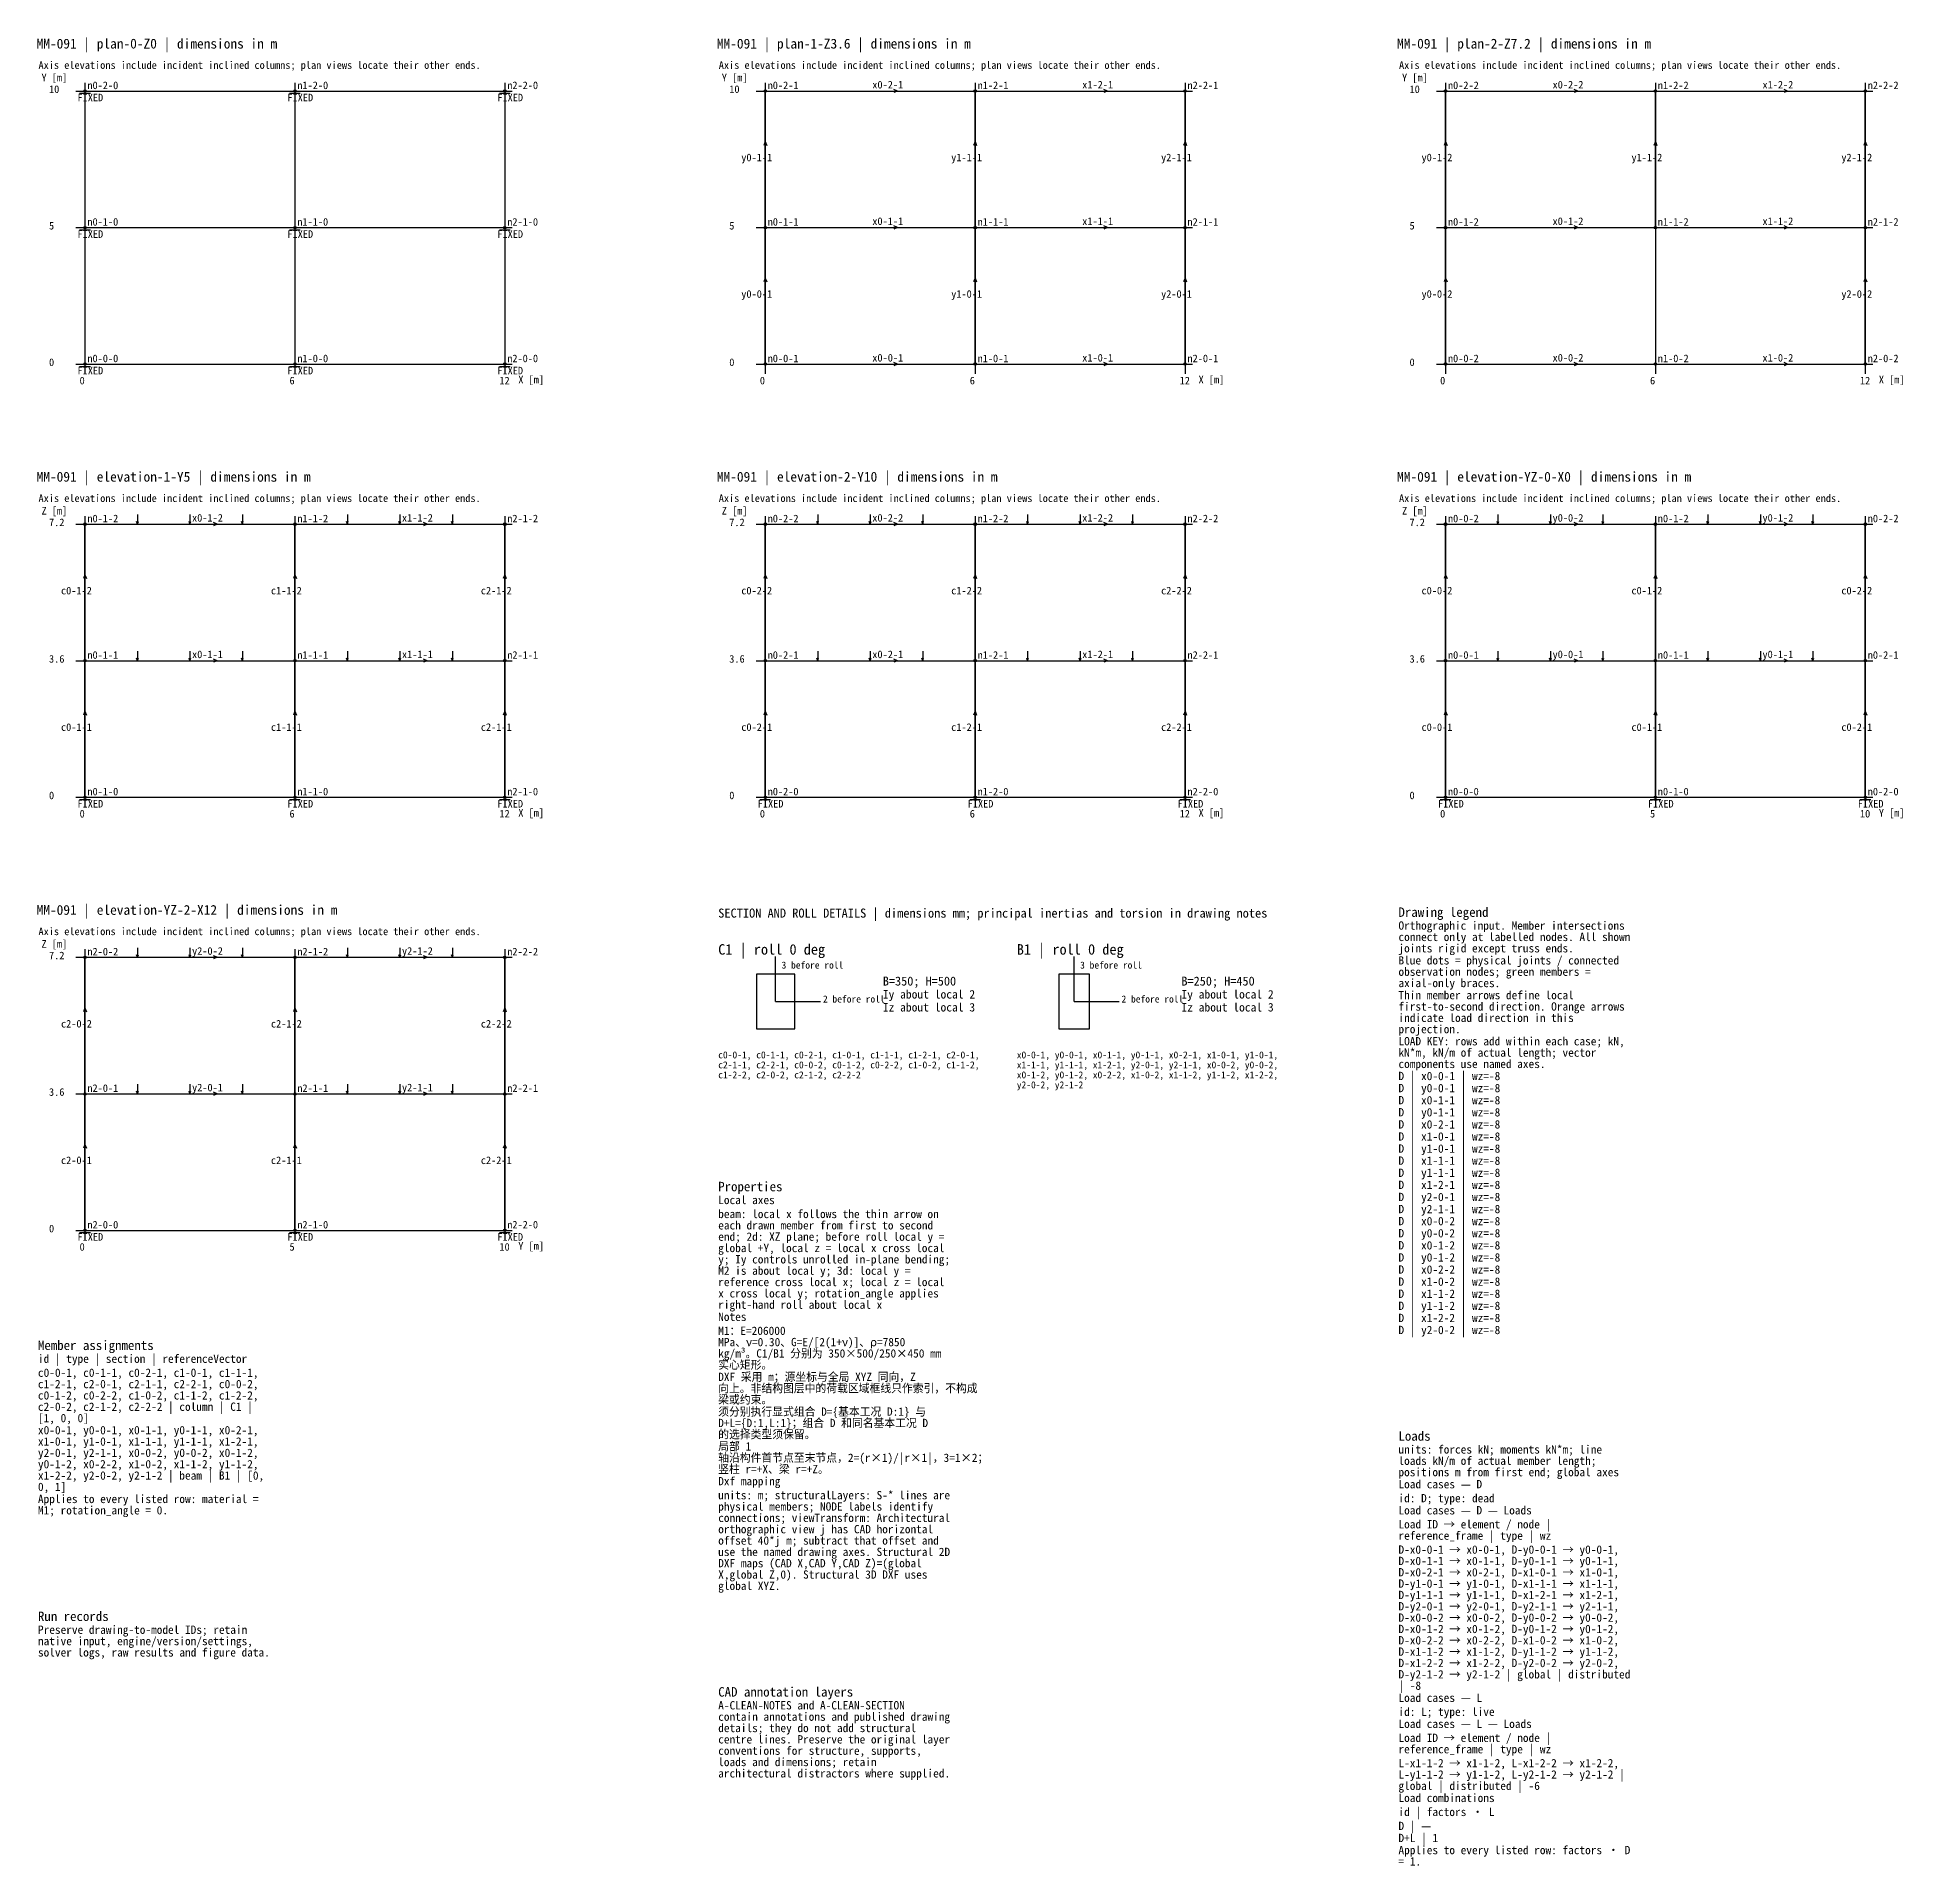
# Model space of a CAD drawing. Extents: x 0 to 67.6, y -63.4 to 10.2.
# Drawn here: x 0.22 to 49.58, y -60.63 to -12.26 of the extents above; entities that cross this region are included whole.
import ezdxf

# ---------------------------------------------------------------- set-up
doc = ezdxf.new("R2010")
doc.units = 0

msp = doc.modelspace()

# ---------------------------------------------------------------- texts
at = {"layer": 'A-CLEAN-NOTES'}
for s, height, p in [('Properties', 0.25, (18.24, -42.79)), ('Local axes', 0.22, (18.24, -43.13)), ('beam: local x follows the thin arrow on', 0.22, (18.24, -43.5)), ('each drawn member from first to second', 0.22, (18.24, -43.8)), ('end; 2d: XZ plane; before roll local y =', 0.22, (18.24, -44.1)), ('global +Y, local z = local x cross local', 0.22, (18.24, -44.4)), ('y; Iy controls unrolled in-plane bending;', 0.22, (18.24, -44.7)), ('M2 is about local y; 3d: local y =', 0.22, (18.24, -45)), ('x cross local y; rotation_angle applies', 0.22, (18.24, -45.6)), ('reference cross local x; local z = local', 0.22, (18.24, -45.3)), ('right-hand roll about local x', 0.22, (18.24, -45.9)), ('M1：E=206000', 0.22, (18.24, -46.59)), ('Notes', 0.22, (18.24, -46.22)), ('Member assignments', 0.25, (0.24, -46.99)), ('MPa、ν=0.30、G=E/[2(1+ν)]、ρ=7850', 0.22, (18.24, -46.89)), ('id | type | section | referenceVector', 0.22, (0.24, -47.33)), ('实心矩形。', 0.22, (18.24, -47.49)), ('kg/m³。C1/B1 分别为 350×500/250×450 mm', 0.22, (18.24, -47.19)), ('c0-0-1, c0-1-1, c0-2-1, c1-0-1, c1-1-1,', 0.22, (0.24, -47.7)), ('c1-2-1, c2-0-1, c2-1-1, c2-2-1, c0-0-2,', 0.22, (0.24, -48)), ('DXF 采用 m；源坐标与全局 XYZ 同向，Z', 0.22, (18.24, -47.81)), ('向上。非结构图层中的荷载区域框线只作索引，不构成', 0.22, (18.24, -48.11)), ('c0-1-2, c0-2-2, c1-0-2, c1-1-2, c1-2-2,', 0.22, (0.24, -48.3)), ('c2-0-2, c2-1-2, c2-2-2 | column | C1 |', 0.22, (0.24, -48.6)), ('梁或约束。', 0.22, (18.24, -48.41)), ('[1, 0, 0]', 0.22, (0.24, -48.9)), ('须分别执行显式组合 D={基本工况 D:1} 与', 0.22, (18.24, -48.73)), ('D+L={D:1,L:1}；组合 D 和同名基本工况 D', 0.22, (18.24, -49.03)), ('x0-0-1, y0-0-1, x0-1-1, y0-1-1, x0-2-1,', 0.22, (0.24, -49.22)), ('x1-0-1, y1-0-1, x1-1-1, y1-1-1, x1-2-1,', 0.22, (0.24, -49.52)), ('的选择类型须保留。', 0.22, (18.24, -49.33)), ('Loads', 0.25, (36.24, -49.39)), ('y2-0-1, y2-1-1, x0-0-2, y0-0-2, x0-1-2,', 0.22, (0.24, -49.82)), ('局部 1', 0.22, (18.24, -49.65)), ('轴沿构件首节点至末节点，2=(r×1)/|r×1|，3=1×2；', 0.22, (18.24, -49.95)), ('units: forces kN; moments kN*m; line', 0.22, (36.24, -49.73)), ('loads kN/m of actual member length;', 0.22, (36.24, -50.03)), ('y0-1-2, x0-2-2, x1-0-2, x1-1-2, y1-1-2,', 0.22, (0.24, -50.12)), ('x1-2-2, y2-0-2, y2-1-2 | beam | B1 | [0,', 0.22, (0.24, -50.42)), ('竖柱 r=+X、梁 r=+Z。', 0.22, (18.24, -50.25)), ('Dxf mapping', 0.22, (18.24, -50.57)), ('positions m from first end; global axes', 0.22, (36.24, -50.33)), ('Applies to every listed row: material =', 0.22, (0.24, -51.04)), ('0, 1]', 0.22, (0.24, -50.72)), ('units: m; structuralLayers: S-* lines are', 0.22, (18.24, -50.94)), ('Load cases — D', 0.22, (36.24, -50.65)), ('id: D; type: dead', 0.22, (36.24, -51.02)), ('M1; rotation_angle = 0.', 0.22, (0.24, -51.34)), ('connections; viewTransform: Architectural', 0.22, (18.24, -51.54)), ('physical members; NODE labels identify', 0.22, (18.24, -51.24)), ('Load cases — D — Loads', 0.22, (36.24, -51.34)), ('orthographic view j has CAD horizontal', 0.22, (18.24, -51.84)), ('Load ID → element / node |', 0.22, (36.24, -51.71)), ('reference_frame | type | wz', 0.22, (36.24, -52.01)), ('offset 40*j m; subtract that offset and', 0.22, (18.24, -52.14)), ('use the named drawing axes. Structural 2D', 0.22, (18.24, -52.44)), ('D-x0-0-1 → x0-0-1, D-y0-0-1 → y0-0-1,', 0.22, (36.24, -52.38)), ('X,global Z,0). Structural 3D DXF uses', 0.22, (18.24, -53.04)), ('DXF maps (CAD X,CAD Y,CAD Z)=(global', 0.22, (18.24, -52.74)), ('D-x0-1-1 → x0-1-1, D-y0-1-1 → y0-1-1,', 0.22, (36.24, -52.68)), ('D-x0-2-1 → x0-2-1, D-x1-0-1 → x1-0-1,', 0.22, (36.24, -52.98)), ('global XYZ.', 0.22, (18.24, -53.34)), ('D-y1-0-1 → y1-0-1, D-x1-1-1 → x1-1-1,', 0.22, (36.24, -53.28)), ('D-y1-1-1 → y1-1-1, D-x1-2-1 → x1-2-1,', 0.22, (36.24, -53.58)), ('D-y2-0-1 → y2-0-1, D-y2-1-1 → y2-1-1,', 0.22, (36.24, -53.88)), ('Preserve drawing-to-model IDs; retain', 0.22, (0.24, -54.5)), ('Run records', 0.25, (0.24, -54.16)), ('D-x0-0-2 → x0-0-2, D-y0-0-2 → y0-0-2,', 0.22, (36.24, -54.18)), ('D-x0-1-2 → x0-1-2, D-y0-1-2 → y0-1-2,', 0.22, (36.24, -54.48)), ('native input, engine/version/settings,', 0.22, (0.24, -54.8)), ('D-x0-2-2 → x0-2-2, D-x1-0-2 → x1-0-2,', 0.22, (36.24, -54.78)), ('solver logs, raw results and figure data.', 0.22, (0.24, -55.1)), ('D-x1-1-2 → x1-1-2, D-y1-1-2 → y1-1-2,', 0.22, (36.24, -55.08)), ('D-x1-2-2 → x1-2-2, D-y2-0-2 → y2-0-2,', 0.22, (36.24, -55.38)), ('D-y2-1-2 → y2-1-2 | global | distributed', 0.22, (36.24, -55.68)), ('| -8', 0.22, (36.24, -55.98)), ('CAD annotation layers', 0.25, (18.24, -56.16)), ('Load cases — L', 0.22, (36.24, -56.3)), ('A-CLEAN-NOTES and A-CLEAN-SECTION', 0.22, (18.24, -56.5)), ('contain annotations and published drawing', 0.22, (18.24, -56.8)), ('Load cases — L — Loads', 0.22, (36.24, -56.99)), ('id: L; type: live', 0.22, (36.24, -56.67)), ('details; they do not add structural', 0.22, (18.24, -57.1)), ('centre lines. Preserve the original layer', 0.22, (18.24, -57.4)), ('Load ID → element / node |', 0.22, (36.24, -57.36)), ('conventions for structure, supports,', 0.22, (18.24, -57.7)), ('reference_frame | type | wz', 0.22, (36.24, -57.66)), ('architectural distractors where supplied.', 0.22, (18.24, -58.3)), ('loads and dimensions; retain', 0.22, (18.24, -58)), ('L-x1-1-2 → x1-1-2, L-x1-2-2 → x1-2-2,', 0.22, (36.24, -58.03)), ('L-y1-1-2 → y1-1-2, L-y2-1-2 → y2-1-2 |', 0.22, (36.24, -58.33)), ('global | distributed | -6', 0.22, (36.24, -58.63)), ('Load combinations', 0.22, (36.24, -58.95)), ('id | factors · L', 0.22, (36.24, -59.32)), ('D | —', 0.22, (36.24, -59.69)), ('Applies to every listed row: factors · D', 0.22, (36.24, -60.33)), ('D+L | 1', 0.22, (36.24, -60.01)), ('= 1.', 0.22, (36.24, -60.63))]:
    msp.add_text(s, height=height, dxfattribs=at).set_placement(p)
at = {"layer": 'A-CLEAN-SECTION'}
for s, height, p in [('MM-091 | plan-0-Z0 | dimensions in m', 0.26, (0.204, -12.556)), ('MM-091 | plan-1-Z3.6 | dimensions in m', 0.26, (18.204, -12.556)), ('MM-091 | plan-2-Z7.2 | dimensions in m', 0.26, (36.204, -12.556)), ('Axis elevations include incident inclined columns; plan views locate their other ends.', 0.2, (0.255, -13.09388)), ('Y [m]', 0.2, (0.33435, -13.42538)), ('Axis elevations include incident inclined columns; plan views locate their other ends.', 0.2, (18.255, -13.09388)), ('Y [m]', 0.2, (18.33435, -13.42538)), ('Axis elevations include incident inclined columns; plan views locate their other ends.', 0.2, (36.255, -13.09388)), ('Y [m]', 0.2, (36.33435, -13.42538)), ('10', 0.2, (0.53272, -13.73138)), ('FIXED', 0.2, (1.28653, -13.95238)), ('n0-2-0', 0.2, (1.54838, -13.62938)), ('FIXED', 0.2, (6.84091, -13.95238)), ('n1-2-0', 0.2, (7.10276, -13.62938)), ('FIXED', 0.2, (12.39529, -13.95238)), ('n2-2-0', 0.2, (12.65715, -13.62938)), ('10', 0.2, (18.53272, -13.73138)), ('n0-2-1', 0.2, (19.54838, -13.62938)), ('x0-2-1', 0.2, (22.31763, -13.61238)), ('n1-2-1', 0.2, (25.10276, -13.62938)), ('x1-2-1', 0.2, (27.87202, -13.61238)), ('n2-2-1', 0.2, (30.65715, -13.62938)), ('10', 0.2, (36.53272, -13.73138)), ('n0-2-2', 0.2, (37.54838, -13.62938)), ('x0-2-2', 0.2, (40.31763, -13.61238)), ('n1-2-2', 0.2, (43.10276, -13.62938)), ('x1-2-2', 0.2, (45.87202, -13.61238)), ('n2-2-2', 0.2, (48.65715, -13.62938)), ('y0-1-1', 0.2, (18.85011, -15.53763)), ('y1-1-1', 0.2, (24.4045, -15.53763)), ('y2-1-1', 0.2, (29.95888, -15.53763)), ('y0-1-2', 0.2, (36.85011, -15.53763)), ('y1-1-2', 0.2, (42.4045, -15.53763)), ('y2-1-2', 0.2, (47.95888, -15.53763)), ('5', 0.2, (0.53272, -17.34388)), ('n0-1-0', 0.2, (1.54838, -17.24188)), ('n1-1-0', 0.2, (7.10276, -17.24188)), ('n2-1-0', 0.2, (12.65715, -17.24188)), ('5', 0.2, (18.53272, -17.34388)), ('n0-1-1', 0.2, (19.54838, -17.24188)), ('x0-1-1', 0.2, (22.31763, -17.22488)), ('n1-1-1', 0.2, (25.10276, -17.24188)), ('x1-1-1', 0.2, (27.87202, -17.22488)), ('n2-1-1', 0.2, (30.65715, -17.24188)), ('5', 0.2, (36.53272, -17.34388)), ('n0-1-2', 0.2, (37.54838, -17.24188)), ('x0-1-2', 0.2, (40.31763, -17.22488)), ('n1-1-2', 0.2, (43.10276, -17.24188)), ('x1-1-2', 0.2, (45.87202, -17.22488)), ('n2-1-2', 0.2, (48.65715, -17.24188)), ('FIXED', 0.2, (1.28653, -17.56488)), ('FIXED', 0.2, (6.84091, -17.56488)), ('FIXED', 0.2, (12.39529, -17.56488)), ('y0-0-1', 0.2, (18.85011, -19.15013)), ('y1-0-1', 0.2, (24.4045, -19.15013)), ('y2-0-1', 0.2, (29.95888, -19.15013)), ('y0-0-2', 0.2, (36.85011, -19.15013)), ('y2-0-2', 0.2, (47.95888, -19.15013)), ('n0-0-0', 0.2, (1.54838, -20.85438)), ('n1-0-0', 0.2, (7.10276, -20.85438)), ('n2-0-0', 0.2, (12.65715, -20.85438)), ('n0-0-1', 0.2, (19.54838, -20.85438)), ('x0-0-1', 0.2, (22.31763, -20.83738)), ('n1-0-1', 0.2, (25.10276, -20.85438)), ('x1-0-1', 0.2, (27.87202, -20.83738)), ('n2-0-1', 0.2, (30.65715, -20.85438)), ('n0-0-2', 0.2, (37.54838, -20.85438)), ('x0-0-2', 0.2, (40.31763, -20.83738)), ('n1-0-2', 0.2, (43.10276, -20.85438)), ('x1-0-2', 0.2, (45.87202, -20.83738)), ('n2-0-2', 0.2, (48.65715, -20.85438)), ('0', 0.2, (0.53272, -20.95638)), ('FIXED', 0.2, (1.28653, -21.17738)), ('FIXED', 0.2, (6.84091, -21.17738)), ('FIXED', 0.2, (12.39529, -21.17738)), ('X [m]', 0.2, (12.95074, -21.41538)), ('0', 0.2, (18.53272, -20.95638)), ('X [m]', 0.2, (30.95074, -21.41538)), ('0', 0.2, (36.53272, -20.95638)), ('X [m]', 0.2, (48.95074, -21.41538)), ('0', 0.2, (1.34207, -21.44088)), ('6', 0.2, (6.89646, -21.44088)), ('12', 0.2, (12.45084, -21.44088)), ('0', 0.2, (19.34207, -21.44088)), ('6', 0.2, (24.89646, -21.44088)), ('12', 0.2, (30.45084, -21.44088)), ('0', 0.2, (37.34207, -21.44088)), ('6', 0.2, (42.89646, -21.44088)), ('12', 0.2, (48.45084, -21.44088)), ('MM-091 | elevation-1-Y5 | dimensions in m', 0.26, (0.204, -24.016)), ('MM-091 | elevation-2-Y10 | dimensions in m', 0.26, (18.204, -24.016)), ('MM-091 | elevation-YZ-0-X0 | dimensions in m', 0.26, (36.204, -24.016)), ('Axis elevations include incident inclined columns; plan views locate their other ends.', 0.2, (0.255, -24.55388)), ('Z [m]', 0.2, (0.33435, -24.88538)), ('Axis elevations include incident inclined columns; plan views locate their other ends.', 0.2, (18.255, -24.55388)), ('Z [m]', 0.2, (18.33435, -24.88538)), ('Axis elevations include incident inclined columns; plan views locate their other ends.', 0.2, (36.255, -24.55388)), ('Z [m]', 0.2, (36.33435, -24.88538)), ('7.2', 0.2, (0.53272, -25.19138)), ('n0-1-2', 0.2, (1.54838, -25.08938)), ('x0-1-2', 0.2, (4.31763, -25.07238)), ('n1-1-2', 0.2, (7.10276, -25.08938)), ('x1-1-2', 0.2, (9.87202, -25.07238)), ('n2-1-2', 0.2, (12.65715, -25.08938)), ('7.2', 0.2, (18.53272, -25.19138)), ('n0-2-2', 0.2, (19.54838, -25.08938)), ('x0-2-2', 0.2, (22.31763, -25.07238)), ('n1-2-2', 0.2, (25.10276, -25.08938)), ('x1-2-2', 0.2, (27.87202, -25.07238)), ('n2-2-2', 0.2, (30.65715, -25.08938)), ('7.2', 0.2, (36.53272, -25.19138)), ('n0-0-2', 0.2, (37.54838, -25.08938)), ('y0-0-2', 0.2, (40.31763, -25.07238)), ('n0-1-2', 0.2, (43.10276, -25.08938)), ('y0-1-2', 0.2, (45.87202, -25.07238)), ('n0-2-2', 0.2, (48.65715, -25.08938)), ('c0-1-2', 0.2, (0.85011, -26.99763)), ('c1-1-2', 0.2, (6.4045, -26.99763)), ('c2-1-2', 0.2, (11.95888, -26.99763)), ('c0-2-2', 0.2, (18.85011, -26.99763)), ('c1-2-2', 0.2, (24.4045, -26.99763)), ('c2-2-2', 0.2, (29.95888, -26.99763)), ('c0-0-2', 0.2, (36.85011, -26.99763)), ('c0-1-2', 0.2, (42.4045, -26.99763)), ('c0-2-2', 0.2, (47.95888, -26.99763)), ('3.6', 0.2, (0.53272, -28.80388)), ('n0-1-1', 0.2, (1.54838, -28.70188)), ('x0-1-1', 0.2, (4.31763, -28.68488)), ('n1-1-1', 0.2, (7.10276, -28.70188)), ('x1-1-1', 0.2, (9.87202, -28.68488)), ('n2-1-1', 0.2, (12.65715, -28.70188)), ('3.6', 0.2, (18.53272, -28.80388)), ('n0-2-1', 0.2, (19.54838, -28.70188)), ('x0-2-1', 0.2, (22.31763, -28.68488)), ('n1-2-1', 0.2, (25.10276, -28.70188)), ('x1-2-1', 0.2, (27.87202, -28.68488)), ('n2-2-1', 0.2, (30.65715, -28.70188)), ('3.6', 0.2, (36.53272, -28.80388)), ('n0-0-1', 0.2, (37.54838, -28.70188)), ('y0-0-1', 0.2, (40.31763, -28.68488)), ('n0-1-1', 0.2, (43.10276, -28.70188)), ('y0-1-1', 0.2, (45.87202, -28.68488)), ('n0-2-1', 0.2, (48.65715, -28.70188)), ('c0-1-1', 0.2, (0.85011, -30.61013)), ('c1-1-1', 0.2, (6.4045, -30.61013)), ('c2-1-1', 0.2, (11.95888, -30.61013)), ('c0-2-1', 0.2, (18.85011, -30.61013)), ('c1-2-1', 0.2, (24.4045, -30.61013)), ('c2-2-1', 0.2, (29.95888, -30.61013)), ('c0-0-1', 0.2, (36.85011, -30.61013)), ('c0-1-1', 0.2, (42.4045, -30.61013)), ('c0-2-1', 0.2, (47.95888, -30.61013)), ('0', 0.2, (0.53272, -32.41638)), ('FIXED', 0.2, (1.28653, -32.63738)), ('n0-1-0', 0.2, (1.54838, -32.31438)), ('FIXED', 0.2, (6.84091, -32.63738)), ('n1-1-0', 0.2, (7.10276, -32.31438)), ('FIXED', 0.2, (12.39529, -32.63738)), ('n2-1-0', 0.2, (12.65715, -32.31438)), ('0', 0.2, (18.53272, -32.41638)), ('FIXED', 0.2, (19.28653, -32.63738)), ('n0-2-0', 0.2, (19.54838, -32.31438)), ('FIXED', 0.2, (24.84091, -32.63738)), ('n1-2-0', 0.2, (25.10276, -32.31438)), ('FIXED', 0.2, (30.39529, -32.63738)), ('n2-2-0', 0.2, (30.65715, -32.31438)), ('0', 0.2, (36.53272, -32.41638)), ('FIXED', 0.2, (37.28653, -32.63738)), ('n0-0-0', 0.2, (37.54838, -32.31438)), ('FIXED', 0.2, (42.84091, -32.63738)), ('n0-1-0', 0.2, (43.10276, -32.31438)), ('FIXED', 0.2, (48.39529, -32.63738)), ('n0-2-0', 0.2, (48.65715, -32.31438)), ('0', 0.2, (1.34207, -32.90088)), ('6', 0.2, (6.89646, -32.90088)), ('12', 0.2, (12.45084, -32.90088)), ('X [m]', 0.2, (12.95074, -32.87538)), ('0', 0.2, (19.34207, -32.90088)), ('6', 0.2, (24.89646, -32.90088)), ('12', 0.2, (30.45084, -32.90088)), ('X [m]', 0.2, (30.95074, -32.87538)), ('0', 0.2, (37.34207, -32.90088)), ('5', 0.2, (42.89646, -32.90088)), ('10', 0.2, (48.45084, -32.90088)), ('Y [m]', 0.2, (48.95074, -32.87538)), ('MM-091 | elevation-YZ-2-X12 | dimensions in m', 0.26, (0.204, -35.476)), ('SECTION AND ROLL DETAILS | dimensions mm; principal inertias and torsion in drawing notes', 0.24, (18.24, -35.55)), ('Drawing legend', 0.25, (36.24, -35.53)), ('Axis elevations include incident inclined columns; plan views locate their other ends.', 0.2, (0.255, -36.01388)), ('Orthographic input. Member intersections', 0.22, (36.24, -35.87)), ('connect only at labelled nodes. All shown', 0.22, (36.24, -36.17)), ('Z [m]', 0.2, (0.33435, -36.34538)), ('7.2', 0.2, (0.53272, -36.65138)), ('n2-0-2', 0.2, (1.54838, -36.54938)), ('y2-0-2', 0.2, (4.31763, -36.53238)), ('n2-1-2', 0.2, (7.10276, -36.54938)), ('y2-1-2', 0.2, (9.87202, -36.53238)), ('n2-2-2', 0.2, (12.65715, -36.54938)), ('C1 | roll 0 deg', 0.2772, (18.24, -36.5292)), ('B1 | roll 0 deg', 0.2772, (26.14, -36.5292)), ('joints rigid except truss ends.', 0.22, (36.24, -36.47)), ('3 before roll', 0.1848, (19.9164, -36.8988)), ('3 before roll', 0.1848, (27.8164, -36.8988)), ('observation nodes; green members =', 0.22, (36.24, -37.09)), ('Blue dots = physical joints / connected', 0.22, (36.24, -36.79)), ('Iy about local 2', 0.2244, (22.596, -37.6908)), ('B=350; H=500', 0.2376, (22.596, -37.3476)), ('Iy about local 2', 0.2244, (30.496, -37.6908)), ('B=250; H=450', 0.2376, (30.496, -37.3476)), ('Thin member arrows define local', 0.22, (36.24, -37.71)), ('axial-only braces.', 0.22, (36.24, -37.39)), ('2 before roll', 0.1848, (21.012, -37.7964)), ('Iz about local 3', 0.2244, (22.596, -38.034)), ('2 before roll', 0.1848, (28.912, -37.7964)), ('Iz about local 3', 0.2244, (30.496, -38.034)), ('first-to-second direction. Orange arrows', 0.22, (36.24, -38.01)), ('c2-0-2', 0.2, (0.85011, -38.45763)), ('c2-1-2', 0.2, (6.4045, -38.45763)), ('c2-2-2', 0.2, (11.95888, -38.45763)), ('projection.', 0.22, (36.24, -38.61)), ('indicate load direction in this', 0.22, (36.24, -38.31)), ('kN*m, kN/m of actual length; vector', 0.22, (36.24, -39.23)), ('LOAD KEY: rows add within each case; kN,', 0.22, (36.24, -38.93)), ('c0-0-1, c0-1-1, c0-2-1, c1-0-1, c1-1-1, c1-2-1, c2-0-1,', 0.1848, (18.24, -39.2748)), ('c2-1-1, c2-2-1, c0-0-2, c0-1-2, c0-2-2, c1-0-2, c1-1-2,', 0.1848, (18.24, -39.5388)), ('x0-0-1, y0-0-1, x0-1-1, y0-1-1, x0-2-1, x1-0-1, y1-0-1,', 0.1848, (26.14, -39.2748)), ('x1-1-1, y1-1-1, x1-2-1, y2-0-1, y2-1-1, x0-0-2, y0-0-2,', 0.1848, (26.14, -39.5388)), ('components use named axes.', 0.22, (36.24, -39.53)), ('n2-0-1', 0.2, (1.54838, -40.16188)), ('y2-0-1', 0.2, (4.31763, -40.14488)), ('n2-1-1', 0.2, (7.10276, -40.16188)), ('y2-1-1', 0.2, (9.87202, -40.14488)), ('n2-2-1', 0.2, (12.65715, -40.16188)), ('c1-2-2, c2-0-2, c2-1-2, c2-2-2', 0.1848, (18.24, -39.8028)), ('y2-0-2, y2-1-2', 0.1848, (26.14, -40.0668)), ('x0-1-2, y0-1-2, x0-2-2, x1-0-2, x1-1-2, y1-1-2, x1-2-2,', 0.1848, (26.14, -39.8028)), ('D | x0-0-1 | wz=-8', 0.22, (36.24, -39.85)), ('D | y0-0-1 | wz=-8', 0.22, (36.24, -40.17)), ('3.6', 0.2, (0.53272, -40.26388)), ('D | x0-1-1 | wz=-8', 0.22, (36.24, -40.49)), ('D | y0-1-1 | wz=-8', 0.22, (36.24, -40.81)), ('D | x0-2-1 | wz=-8', 0.22, (36.24, -41.13)), ('D | x1-0-1 | wz=-8', 0.22, (36.24, -41.45)), ('c2-0-1', 0.2, (0.85011, -42.07013)), ('c2-1-1', 0.2, (6.4045, -42.07013)), ('c2-2-1', 0.2, (11.95888, -42.07013)), ('D | y1-0-1 | wz=-8', 0.22, (36.24, -41.77)), ('D | x1-1-1 | wz=-8', 0.22, (36.24, -42.09)), ('D | y1-1-1 | wz=-8', 0.22, (36.24, -42.41)), ('D | x1-2-1 | wz=-8', 0.22, (36.24, -42.73)), ('D | y2-0-1 | wz=-8', 0.22, (36.24, -43.05)), ('D | y2-1-1 | wz=-8', 0.22, (36.24, -43.37)), ('0', 0.2, (0.53272, -43.87638)), ('FIXED', 0.2, (1.28653, -44.09738)), ('n2-0-0', 0.2, (1.54838, -43.77438)), ('FIXED', 0.2, (6.84091, -44.09738)), ('n2-1-0', 0.2, (7.10276, -43.77438)), ('FIXED', 0.2, (12.39529, -44.09738)), ('n2-2-0', 0.2, (12.65715, -43.77438)), ('D | x0-0-2 | wz=-8', 0.22, (36.24, -43.69)), ('D | y0-0-2 | wz=-8', 0.22, (36.24, -44.01)), ('0', 0.2, (1.34207, -44.36088)), ('5', 0.2, (6.89646, -44.36088)), ('10', 0.2, (12.45084, -44.36088)), ('Y [m]', 0.2, (12.95074, -44.33538)), ('D | x0-1-2 | wz=-8', 0.22, (36.24, -44.33)), ('D | y0-1-2 | wz=-8', 0.22, (36.24, -44.65)), ('D | x0-2-2 | wz=-8', 0.22, (36.24, -44.97)), ('D | x1-0-2 | wz=-8', 0.22, (36.24, -45.29)), ('D | x1-1-2 | wz=-8', 0.22, (36.24, -45.61)), ('D | y1-1-2 | wz=-8', 0.22, (36.24, -45.93)), ('D | x1-2-2 | wz=-8', 0.22, (36.24, -46.25)), ('D | y2-0-2 | wz=-8', 0.22, (36.24, -46.57))]:
    msp.add_text(s, height=height, dxfattribs=at).set_placement(p)

# ---------------------------------------------------------------- linework, layer by layer
at = {"layer": 'A-CLEAN-SECTION'}
for p, q in [((1.24686, -13.68038), (12.79204, -13.68038)), ((1.34207, -13.73988), (1.62772, -13.73988)), ((1.4849, -13.46788), (1.4849, -21.16038)), ((6.89646, -13.73988), (7.18211, -13.73988)), ((7.03928, -13.46788), (7.03928, -21.16038)), ((12.45084, -13.73988), (12.73649, -13.73988)), ((12.59367, -13.46788), (12.59367, -21.16038)), ((19.24686, -13.68038), (30.79204, -13.68038)), ((19.4849, -13.46788), (19.4849, -21.16038)), ((19.4849, -17.29288), (19.4849, -13.68038)), ((19.4849, -13.68038), (25.03928, -13.68038)), ((22.98416, -13.68038), (22.88894, -13.63788)), ((22.98416, -13.68038), (22.88894, -13.72288)), ((25.03928, -13.46788), (25.03928, -21.16038)), ((25.03928, -17.29288), (25.03928, -13.68038)), ((25.03928, -13.68038), (30.59367, -13.68038)), ((28.53855, -13.68038), (28.44333, -13.63788)), ((28.53855, -13.68038), (28.44333, -13.72288)), ((30.59367, -13.46788), (30.59367, -21.16038)), ((30.59367, -17.29288), (30.59367, -13.68038)), ((37.24686, -13.68038), (48.79204, -13.68038)), ((37.4849, -13.46788), (37.4849, -21.16038)), ((37.4849, -17.29288), (37.4849, -13.68038)), ((37.4849, -13.68038), (43.03928, -13.68038)), ((40.98416, -13.68038), (40.88894, -13.63788)), ((40.98416, -13.68038), (40.88894, -13.72288)), ((43.03928, -13.46788), (43.03928, -21.16038)), ((43.03928, -17.29288), (43.03928, -13.68038)), ((43.03928, -13.68038), (48.59367, -13.68038)), ((46.53855, -13.68038), (46.44333, -13.63788)), ((46.53855, -13.68038), (46.44333, -13.72288)), ((48.59367, -13.46788), (48.59367, -21.16038)), ((48.59367, -17.29288), (48.59367, -13.68038)), ((19.4849, -15.017), (19.44522, -15.119)), ((19.4849, -15.017), (19.52458, -15.119)), ((25.03928, -15.017), (24.99961, -15.119)), ((25.03928, -15.017), (25.07896, -15.119)), ((30.59367, -15.017), (30.55399, -15.119)), ((30.59367, -15.017), (30.63335, -15.119)), ((37.4849, -15.017), (37.44522, -15.119)), ((37.4849, -15.017), (37.52458, -15.119)), ((43.03928, -15.017), (42.99961, -15.119)), ((43.03928, -15.017), (43.07896, -15.119)), ((48.59367, -15.017), (48.55399, -15.119)), ((48.59367, -15.017), (48.63335, -15.119)), ((22.98416, -17.29288), (22.88894, -17.25038)), ((28.53855, -17.29288), (28.44333, -17.25038)), ((40.98416, -17.29288), (40.88894, -17.25038)), ((46.53855, -17.29288), (46.44333, -17.25038)), ((1.24686, -17.29288), (12.79204, -17.29288)), ((1.34207, -17.35238), (1.62772, -17.35238)), ((6.89646, -17.35238), (7.18211, -17.35238)), ((12.45084, -17.35238), (12.73649, -17.35238)), ((19.24686, -17.29288), (30.79204, -17.29288)), ((19.4849, -20.90538), (19.4849, -17.29288)), ((19.4849, -17.29288), (25.03928, -17.29288)), ((22.98416, -17.29288), (22.88894, -17.33538)), ((25.03928, -20.90538), (25.03928, -17.29288)), ((25.03928, -17.29288), (30.59367, -17.29288)), ((28.53855, -17.29288), (28.44333, -17.33538)), ((30.59367, -20.90538), (30.59367, -17.29288)), ((37.24686, -17.29288), (48.79204, -17.29288)), ((37.4849, -20.90538), (37.4849, -17.29288)), ((37.4849, -17.29288), (43.03928, -17.29288)), ((40.98416, -17.29288), (40.88894, -17.33538)), ((43.03928, -17.29288), (48.59367, -17.29288)), ((46.53855, -17.29288), (46.44333, -17.33538)), ((48.59367, -20.90538), (48.59367, -17.29288)), ((19.4849, -18.6295), (19.44522, -18.7315)), ((19.4849, -18.6295), (19.52458, -18.7315)), ((25.03928, -18.6295), (24.99961, -18.7315)), ((25.03928, -18.6295), (25.07896, -18.7315)), ((30.59367, -18.6295), (30.55399, -18.7315)), ((30.59367, -18.6295), (30.63335, -18.7315)), ((37.4849, -18.6295), (37.44522, -18.7315)), ((37.4849, -18.6295), (37.52458, -18.7315)), ((48.59367, -18.6295), (48.55399, -18.7315)), ((48.59367, -18.6295), (48.63335, -18.7315)), ((1.24686, -20.90538), (12.79204, -20.90538)), ((1.34207, -20.96488), (1.62772, -20.96488)), ((6.89646, -20.96488), (7.18211, -20.96488)), ((12.45084, -20.96488), (12.73649, -20.96488)), ((19.24686, -20.90538), (30.79204, -20.90538)), ((19.4849, -20.90538), (25.03928, -20.90538)), ((22.98416, -20.90538), (22.88894, -20.86288)), ((22.98416, -20.90538), (22.88894, -20.94788)), ((25.03928, -20.90538), (30.59367, -20.90538)), ((28.53855, -20.90538), (28.44333, -20.86288)), ((28.53855, -20.90538), (28.44333, -20.94788)), ((37.24686, -20.90538), (48.79204, -20.90538)), ((37.4849, -20.90538), (43.03928, -20.90538)), ((40.98416, -20.90538), (40.88894, -20.86288)), ((40.98416, -20.90538), (40.88894, -20.94788)), ((43.03928, -20.90538), (48.59367, -20.90538)), ((46.53855, -20.90538), (46.44333, -20.86288)), ((46.53855, -20.90538), (46.44333, -20.94788)), ((1.24686, -25.14038), (12.79204, -25.14038)), ((1.4849, -24.92788), (1.4849, -32.62038)), ((1.4849, -28.75288), (1.4849, -25.14038)), ((1.4849, -25.14038), (7.03928, -25.14038)), ((2.87349, -25.14038), (2.84969, -25.07238)), ((2.87349, -24.88538), (2.87349, -25.14038)), ((2.87349, -25.14038), (2.8973, -25.07238)), ((4.2621, -25.14038), (4.23829, -25.07238)), ((4.2621, -24.88538), (4.2621, -25.14038)), ((4.2621, -25.14038), (4.2859, -25.07238)), ((4.98416, -25.14038), (4.88894, -25.09788)), ((4.98416, -25.14038), (4.88894, -25.18288)), ((5.65069, -25.14038), (5.62688, -25.07238)), ((5.65069, -24.88538), (5.65069, -25.14038)), ((5.65069, -25.14038), (5.67449, -25.07238)), ((7.03928, -24.92788), (7.03928, -32.62038)), ((7.03928, -28.75288), (7.03928, -25.14038)), ((7.03928, -25.14038), (12.59367, -25.14038)), ((8.42788, -25.14038), (8.40408, -25.07238)), ((8.42788, -25.14038), (8.40408, -25.07238)), ((8.42788, -24.88538), (8.42788, -25.14038)), ((8.42788, -24.88538), (8.42788, -25.14038)), ((8.42788, -25.14038), (8.45169, -25.07238)), ((8.42788, -25.14038), (8.45169, -25.07238)), ((9.81648, -25.14038), (9.79267, -25.07238)), ((9.81648, -25.14038), (9.79267, -25.07238)), ((9.81648, -24.88538), (9.81648, -25.14038)), ((9.81648, -24.88538), (9.81648, -25.14038)), ((9.81648, -25.14038), (9.84028, -25.07238)), ((9.81648, -25.14038), (9.84028, -25.07238)), ((10.53855, -25.14038), (10.44333, -25.09788)), ((10.53855, -25.14038), (10.44333, -25.18288)), ((11.20507, -25.14038), (11.18127, -25.07238)), ((11.20507, -25.14038), (11.18127, -25.07238)), ((11.20507, -24.88538), (11.20507, -25.14038)), ((11.20507, -24.88538), (11.20507, -25.14038)), ((11.20507, -25.14038), (11.22887, -25.07238)), ((11.20507, -25.14038), (11.22887, -25.07238)), ((12.59367, -24.92788), (12.59367, -32.62038)), ((12.59367, -28.75288), (12.59367, -25.14038)), ((19.24686, -25.14038), (30.79204, -25.14038)), ((19.4849, -24.92788), (19.4849, -32.62038)), ((19.4849, -28.75288), (19.4849, -25.14038)), ((19.4849, -25.14038), (25.03928, -25.14038)), ((20.87349, -25.14038), (20.84969, -25.07238)), ((20.87349, -24.88538), (20.87349, -25.14038)), ((20.87349, -25.14038), (20.8973, -25.07238)), ((22.2621, -25.14038), (22.23829, -25.07238)), ((22.2621, -24.88538), (22.2621, -25.14038)), ((22.2621, -25.14038), (22.2859, -25.07238)), ((22.98416, -25.14038), (22.88894, -25.09788)), ((22.98416, -25.14038), (22.88894, -25.18288)), ((23.65069, -25.14038), (23.62688, -25.07238)), ((23.65069, -24.88538), (23.65069, -25.14038)), ((23.65069, -25.14038), (23.67449, -25.07238)), ((25.03928, -24.92788), (25.03928, -32.62038)), ((25.03928, -28.75288), (25.03928, -25.14038)), ((25.03928, -25.14038), (30.59367, -25.14038)), ((26.42788, -25.14038), (26.40408, -25.07238)), ((26.42788, -25.14038), (26.40408, -25.07238)), ((26.42788, -24.88538), (26.42788, -25.14038)), ((26.42788, -24.88538), (26.42788, -25.14038)), ((26.42788, -25.14038), (26.45169, -25.07238)), ((26.42788, -25.14038), (26.45169, -25.07238)), ((27.81648, -25.14038), (27.79267, -25.07238)), ((27.81648, -25.14038), (27.79267, -25.07238)), ((27.81648, -24.88538), (27.81648, -25.14038)), ((27.81648, -24.88538), (27.81648, -25.14038)), ((27.81648, -25.14038), (27.84028, -25.07238)), ((27.81648, -25.14038), (27.84028, -25.07238)), ((28.53855, -25.14038), (28.44333, -25.09788)), ((28.53855, -25.14038), (28.44333, -25.18288)), ((29.20507, -25.14038), (29.18127, -25.07238)), ((29.20507, -25.14038), (29.18127, -25.07238)), ((29.20507, -24.88538), (29.20507, -25.14038)), ((29.20507, -24.88538), (29.20507, -25.14038)), ((29.20507, -25.14038), (29.22887, -25.07238)), ((29.20507, -25.14038), (29.22887, -25.07238)), ((30.59367, -24.92788), (30.59367, -32.62038)), ((30.59367, -28.75288), (30.59367, -25.14038)), ((37.24686, -25.14038), (48.79204, -25.14038)), ((37.4849, -24.92788), (37.4849, -32.62038)), ((37.4849, -28.75288), (37.4849, -25.14038)), ((37.4849, -25.14038), (43.03928, -25.14038)), ((38.87349, -25.14038), (38.84969, -25.07238)), ((38.87349, -24.88538), (38.87349, -25.14038)), ((38.87349, -25.14038), (38.8973, -25.07238)), ((40.2621, -25.14038), (40.23829, -25.07238)), ((40.2621, -24.88538), (40.2621, -25.14038)), ((40.2621, -25.14038), (40.2859, -25.07238)), ((40.98416, -25.14038), (40.88894, -25.09788)), ((40.98416, -25.14038), (40.88894, -25.18288)), ((41.65069, -25.14038), (41.62688, -25.07238)), ((41.65069, -24.88538), (41.65069, -25.14038)), ((41.65069, -25.14038), (41.67449, -25.07238)), ((43.03928, -24.92788), (43.03928, -32.62038)), ((43.03928, -28.75288), (43.03928, -25.14038)), ((43.03928, -25.14038), (48.59367, -25.14038)), ((44.42788, -25.14038), (44.40408, -25.07238)), ((44.42788, -24.88538), (44.42788, -25.14038)), ((44.42788, -25.14038), (44.45169, -25.07238)), ((45.81648, -25.14038), (45.79267, -25.07238)), ((45.81648, -24.88538), (45.81648, -25.14038)), ((45.81648, -25.14038), (45.84028, -25.07238)), ((46.53855, -25.14038), (46.44333, -25.09788)), ((46.53855, -25.14038), (46.44333, -25.18288)), ((47.20507, -25.14038), (47.18127, -25.07238)), ((47.20507, -24.88538), (47.20507, -25.14038)), ((47.20507, -25.14038), (47.22887, -25.07238)), ((48.59367, -24.92788), (48.59367, -32.62038)), ((48.59367, -28.75288), (48.59367, -25.14038)), ((1.4849, -26.477), (1.44522, -26.579)), ((1.4849, -26.477), (1.52458, -26.579)), ((7.03928, -26.477), (6.99961, -26.579)), ((7.03928, -26.477), (7.07896, -26.579)), ((12.59367, -26.477), (12.55399, -26.579)), ((12.59367, -26.477), (12.63335, -26.579)), ((19.4849, -26.477), (19.44522, -26.579)), ((19.4849, -26.477), (19.52458, -26.579)), ((25.03928, -26.477), (24.99961, -26.579)), ((25.03928, -26.477), (25.07896, -26.579)), ((30.59367, -26.477), (30.55399, -26.579)), ((30.59367, -26.477), (30.63335, -26.579)), ((37.4849, -26.477), (37.44522, -26.579)), ((37.4849, -26.477), (37.52458, -26.579)), ((43.03928, -26.477), (42.99961, -26.579)), ((43.03928, -26.477), (43.07896, -26.579)), ((48.59367, -26.477), (48.55399, -26.579)), ((48.59367, -26.477), (48.63335, -26.579)), ((2.87349, -28.49788), (2.87349, -28.75288)), ((4.2621, -28.49788), (4.2621, -28.75288)), ((5.65069, -28.49788), (5.65069, -28.75288)), ((8.42788, -28.49788), (8.42788, -28.75288)), ((9.81648, -28.49788), (9.81648, -28.75288)), ((11.20507, -28.49788), (11.20507, -28.75288)), ((20.87349, -28.49788), (20.87349, -28.75288)), ((22.2621, -28.49788), (22.2621, -28.75288)), ((23.65069, -28.49788), (23.65069, -28.75288)), ((26.42788, -28.49788), (26.42788, -28.75288)), ((27.81648, -28.49788), (27.81648, -28.75288)), ((29.20507, -28.49788), (29.20507, -28.75288)), ((38.87349, -28.49788), (38.87349, -28.75288)), ((40.2621, -28.49788), (40.2621, -28.75288)), ((41.65069, -28.49788), (41.65069, -28.75288)), ((44.42788, -28.49788), (44.42788, -28.75288)), ((45.81648, -28.49788), (45.81648, -28.75288)), ((47.20507, -28.49788), (47.20507, -28.75288)), ((1.24686, -28.75288), (12.79204, -28.75288)), ((1.4849, -32.36538), (1.4849, -28.75288)), ((1.4849, -28.75288), (7.03928, -28.75288)), ((2.87349, -28.75288), (2.84969, -28.68488)), ((2.87349, -28.75288), (2.8973, -28.68488)), ((4.2621, -28.75288), (4.23829, -28.68488)), ((4.2621, -28.75288), (4.2859, -28.68488)), ((4.98416, -28.75288), (4.88894, -28.71038)), ((4.98416, -28.75288), (4.88894, -28.79538)), ((5.65069, -28.75288), (5.62688, -28.68488)), ((5.65069, -28.75288), (5.67449, -28.68488)), ((7.03928, -32.36538), (7.03928, -28.75288)), ((7.03928, -28.75288), (12.59367, -28.75288)), ((8.42788, -28.75288), (8.40408, -28.68488)), ((8.42788, -28.75288), (8.45169, -28.68488)), ((9.81648, -28.75288), (9.79267, -28.68488)), ((9.81648, -28.75288), (9.84028, -28.68488)), ((10.53855, -28.75288), (10.44333, -28.71038)), ((10.53855, -28.75288), (10.44333, -28.79538)), ((11.20507, -28.75288), (11.18127, -28.68488)), ((11.20507, -28.75288), (11.22887, -28.68488)), ((12.59367, -32.36538), (12.59367, -28.75288)), ((19.24686, -28.75288), (30.79204, -28.75288)), ((19.4849, -32.36538), (19.4849, -28.75288)), ((19.4849, -28.75288), (25.03928, -28.75288)), ((20.87349, -28.75288), (20.84969, -28.68488)), ((20.87349, -28.75288), (20.8973, -28.68488)), ((22.2621, -28.75288), (22.23829, -28.68488)), ((22.2621, -28.75288), (22.2859, -28.68488)), ((22.98416, -28.75288), (22.88894, -28.71038)), ((22.98416, -28.75288), (22.88894, -28.79538)), ((23.65069, -28.75288), (23.62688, -28.68488)), ((23.65069, -28.75288), (23.67449, -28.68488)), ((25.03928, -32.36538), (25.03928, -28.75288)), ((25.03928, -28.75288), (30.59367, -28.75288)), ((26.42788, -28.75288), (26.40408, -28.68488)), ((26.42788, -28.75288), (26.45169, -28.68488)), ((27.81648, -28.75288), (27.79267, -28.68488)), ((27.81648, -28.75288), (27.84028, -28.68488)), ((28.53855, -28.75288), (28.44333, -28.71038)), ((28.53855, -28.75288), (28.44333, -28.79538)), ((29.20507, -28.75288), (29.18127, -28.68488)), ((29.20507, -28.75288), (29.22887, -28.68488)), ((30.59367, -32.36538), (30.59367, -28.75288)), ((37.24686, -28.75288), (48.79204, -28.75288)), ((37.4849, -32.36538), (37.4849, -28.75288)), ((37.4849, -28.75288), (43.03928, -28.75288)), ((38.87349, -28.75288), (38.84969, -28.68488)), ((38.87349, -28.75288), (38.8973, -28.68488)), ((40.2621, -28.75288), (40.23829, -28.68488)), ((40.2621, -28.75288), (40.2859, -28.68488)), ((40.98416, -28.75288), (40.88894, -28.71038)), ((40.98416, -28.75288), (40.88894, -28.79538)), ((41.65069, -28.75288), (41.62688, -28.68488)), ((41.65069, -28.75288), (41.67449, -28.68488)), ((43.03928, -32.36538), (43.03928, -28.75288)), ((43.03928, -28.75288), (48.59367, -28.75288)), ((44.42788, -28.75288), (44.40408, -28.68488)), ((44.42788, -28.75288), (44.45169, -28.68488)), ((45.81648, -28.75288), (45.79267, -28.68488)), ((45.81648, -28.75288), (45.84028, -28.68488)), ((46.53855, -28.75288), (46.44333, -28.71038)), ((46.53855, -28.75288), (46.44333, -28.79538)), ((47.20507, -28.75288), (47.18127, -28.68488)), ((47.20507, -28.75288), (47.22887, -28.68488)), ((48.59367, -32.36538), (48.59367, -28.75288)), ((1.4849, -30.0895), (1.44522, -30.1915)), ((1.4849, -30.0895), (1.52458, -30.1915)), ((7.03928, -30.0895), (6.99961, -30.1915)), ((7.03928, -30.0895), (7.07896, -30.1915)), ((12.59367, -30.0895), (12.55399, -30.1915)), ((12.59367, -30.0895), (12.63335, -30.1915)), ((19.4849, -30.0895), (19.44522, -30.1915)), ((19.4849, -30.0895), (19.52458, -30.1915)), ((25.03928, -30.0895), (24.99961, -30.1915)), ((25.03928, -30.0895), (25.07896, -30.1915)), ((30.59367, -30.0895), (30.55399, -30.1915)), ((30.59367, -30.0895), (30.63335, -30.1915)), ((37.4849, -30.0895), (37.44522, -30.1915)), ((37.4849, -30.0895), (37.52458, -30.1915)), ((43.03928, -30.0895), (42.99961, -30.1915)), ((43.03928, -30.0895), (43.07896, -30.1915)), ((48.59367, -30.0895), (48.55399, -30.1915)), ((48.59367, -30.0895), (48.63335, -30.1915)), ((1.24686, -32.36538), (12.79204, -32.36538)), ((1.34207, -32.42488), (1.62772, -32.42488)), ((6.89646, -32.42488), (7.18211, -32.42488)), ((12.45084, -32.42488), (12.73649, -32.42488)), ((19.24686, -32.36538), (30.79204, -32.36538)), ((19.34207, -32.42488), (19.62772, -32.42488)), ((24.89646, -32.42488), (25.18211, -32.42488)), ((30.45084, -32.42488), (30.73649, -32.42488)), ((37.24686, -32.36538), (48.79204, -32.36538)), ((37.34207, -32.42488), (37.62772, -32.42488)), ((42.89646, -32.42488), (43.18211, -32.42488)), ((48.45084, -32.42488), (48.73649, -32.42488)), ((1.4849, -36.38788), (1.4849, -44.08038)), ((2.87349, -36.34538), (2.87349, -36.60038)), ((4.2621, -36.34538), (4.2621, -36.60038)), ((5.65069, -36.34538), (5.65069, -36.60038)), ((7.03928, -36.38788), (7.03928, -44.08038)), ((8.42788, -36.34538), (8.42788, -36.60038)), ((8.42788, -36.34538), (8.42788, -36.60038)), ((9.81648, -36.34538), (9.81648, -36.60038)), ((9.81648, -36.34538), (9.81648, -36.60038)), ((11.20507, -36.34538), (11.20507, -36.60038)), ((11.20507, -36.34538), (11.20507, -36.60038)), ((12.59367, -36.38788), (12.59367, -44.08038)), ((1.24686, -36.60038), (12.79204, -36.60038)), ((1.4849, -40.21288), (1.4849, -36.60038)), ((1.4849, -36.60038), (7.03928, -36.60038)), ((2.87349, -36.60038), (2.84969, -36.53238)), ((2.87349, -36.60038), (2.8973, -36.53238)), ((4.2621, -36.60038), (4.23829, -36.53238)), ((4.2621, -36.60038), (4.2859, -36.53238)), ((4.98416, -36.60038), (4.88894, -36.55788)), ((4.98416, -36.60038), (4.88894, -36.64288)), ((5.65069, -36.60038), (5.62688, -36.53238)), ((5.65069, -36.60038), (5.67449, -36.53238)), ((7.03928, -40.21288), (7.03928, -36.60038)), ((7.03928, -36.60038), (12.59367, -36.60038)), ((8.42788, -36.60038), (8.40408, -36.53238)), ((8.42788, -36.60038), (8.40408, -36.53238)), ((8.42788, -36.60038), (8.45169, -36.53238)), ((8.42788, -36.60038), (8.45169, -36.53238)), ((9.81648, -36.60038), (9.79267, -36.53238)), ((9.81648, -36.60038), (9.79267, -36.53238)), ((9.81648, -36.60038), (9.84028, -36.53238)), ((9.81648, -36.60038), (9.84028, -36.53238)), ((10.53855, -36.60038), (10.44333, -36.55788)), ((10.53855, -36.60038), (10.44333, -36.64288)), ((11.20507, -36.60038), (11.18127, -36.53238)), ((11.20507, -36.60038), (11.18127, -36.53238)), ((11.20507, -36.60038), (11.22887, -36.53238)), ((11.20507, -36.60038), (11.22887, -36.53238)), ((12.59367, -40.21288), (12.59367, -36.60038)), ((19.758, -37.77), (19.758, -36.582)), ((27.658, -37.77), (27.658, -36.582)), ((20.2662, -37.044), (19.2498, -37.044)), ((19.2498, -37.044), (19.2498, -38.496)), ((20.2662, -38.496), (20.2662, -37.044)), ((28.06134, -37.044), (27.25466, -37.044)), ((27.25466, -37.044), (27.25466, -38.496)), ((28.06134, -38.496), (28.06134, -37.044)), ((1.4849, -37.937), (1.44522, -38.039)), ((1.4849, -37.937), (1.52458, -38.039)), ((7.03928, -37.937), (6.99961, -38.039)), ((7.03928, -37.937), (7.07896, -38.039)), ((12.59367, -37.937), (12.55399, -38.039)), ((12.59367, -37.937), (12.63335, -38.039)), ((19.758, -37.77), (20.946, -37.77)), ((27.658, -37.77), (28.846, -37.77)), ((19.2498, -38.496), (20.2662, -38.496)), ((27.25466, -38.496), (28.06134, -38.496)), ((2.87349, -39.95788), (2.87349, -40.21288)), ((4.2621, -39.95788), (4.2621, -40.21288)), ((5.65069, -39.95788), (5.65069, -40.21288)), ((8.42788, -39.95788), (8.42788, -40.21288)), ((9.81648, -39.95788), (9.81648, -40.21288)), ((11.20507, -39.95788), (11.20507, -40.21288)), ((1.24686, -40.21288), (12.79204, -40.21288)), ((1.4849, -43.82538), (1.4849, -40.21288)), ((1.4849, -40.21288), (7.03928, -40.21288)), ((2.87349, -40.21288), (2.84969, -40.14488)), ((2.87349, -40.21288), (2.8973, -40.14488)), ((4.2621, -40.21288), (4.23829, -40.14488)), ((4.2621, -40.21288), (4.2859, -40.14488)), ((4.98416, -40.21288), (4.88894, -40.17038)), ((4.98416, -40.21288), (4.88894, -40.25538)), ((5.65069, -40.21288), (5.62688, -40.14488)), ((5.65069, -40.21288), (5.67449, -40.14488)), ((7.03928, -43.82538), (7.03928, -40.21288)), ((7.03928, -40.21288), (12.59367, -40.21288)), ((8.42788, -40.21288), (8.40408, -40.14488)), ((8.42788, -40.21288), (8.45169, -40.14488)), ((9.81648, -40.21288), (9.79267, -40.14488)), ((9.81648, -40.21288), (9.84028, -40.14488)), ((10.53855, -40.21288), (10.44333, -40.17038)), ((10.53855, -40.21288), (10.44333, -40.25538)), ((11.20507, -40.21288), (11.18127, -40.14488)), ((11.20507, -40.21288), (11.22887, -40.14488)), ((12.59367, -43.82538), (12.59367, -40.21288)), ((1.4849, -41.5495), (1.44522, -41.6515)), ((1.4849, -41.5495), (1.52458, -41.6515)), ((7.03928, -41.5495), (6.99961, -41.6515)), ((7.03928, -41.5495), (7.07896, -41.6515)), ((12.59367, -41.5495), (12.55399, -41.6515)), ((12.59367, -41.5495), (12.63335, -41.6515)), ((1.24686, -43.82538), (12.79204, -43.82538)), ((1.34207, -43.88488), (1.62772, -43.88488)), ((6.89646, -43.88488), (7.18211, -43.88488)), ((12.45084, -43.88488), (12.73649, -43.88488))]:
    msp.add_line(p, q, dxfattribs=at)
for centre in [(1.4849, -13.68038), (7.03928, -13.68038), (12.59367, -13.68038), (19.4849, -13.68038), (25.03928, -13.68038), (30.59367, -13.68038), (37.4849, -13.68038), (43.03928, -13.68038), (48.59367, -13.68038), (1.4849, -17.29288), (7.03928, -17.29288), (12.59367, -17.29288), (19.4849, -17.29288), (25.03928, -17.29288), (30.59367, -17.29288), (37.4849, -17.29288), (43.03928, -17.29288), (48.59367, -17.29288), (1.4849, -20.90538), (7.03928, -20.90538), (12.59367, -20.90538), (19.4849, -20.90538), (25.03928, -20.90538), (30.59367, -20.90538), (37.4849, -20.90538), (43.03928, -20.90538), (48.59367, -20.90538), (1.4849, -25.14038), (7.03928, -25.14038), (12.59367, -25.14038), (19.4849, -25.14038), (25.03928, -25.14038), (30.59367, -25.14038), (37.4849, -25.14038), (43.03928, -25.14038), (48.59367, -25.14038), (1.4849, -28.75288), (7.03928, -28.75288), (12.59367, -28.75288), (19.4849, -28.75288), (25.03928, -28.75288), (30.59367, -28.75288), (37.4849, -28.75288), (43.03928, -28.75288), (48.59367, -28.75288), (1.4849, -32.36538), (7.03928, -32.36538), (12.59367, -32.36538), (19.4849, -32.36538), (25.03928, -32.36538), (30.59367, -32.36538), (37.4849, -32.36538), (43.03928, -32.36538), (48.59367, -32.36538), (1.4849, -36.60038), (7.03928, -36.60038), (12.59367, -36.60038), (1.4849, -40.21288), (7.03928, -40.21288), (12.59367, -40.21288), (1.4849, -43.82538), (7.03928, -43.82538), (12.59367, -43.82538)]:
    msp.add_circle(centre, 0.03174, dxfattribs=at)

msp.set_redraw_order([(e.dxf.handle, doc.entitydb.next_handle()) for e in msp.query("TEXT MTEXT ATTDEF DIMENSION ARC_DIMENSION")])  # texts and dimensions are drawn at this point

doc.saveas('drawing.dxf')
